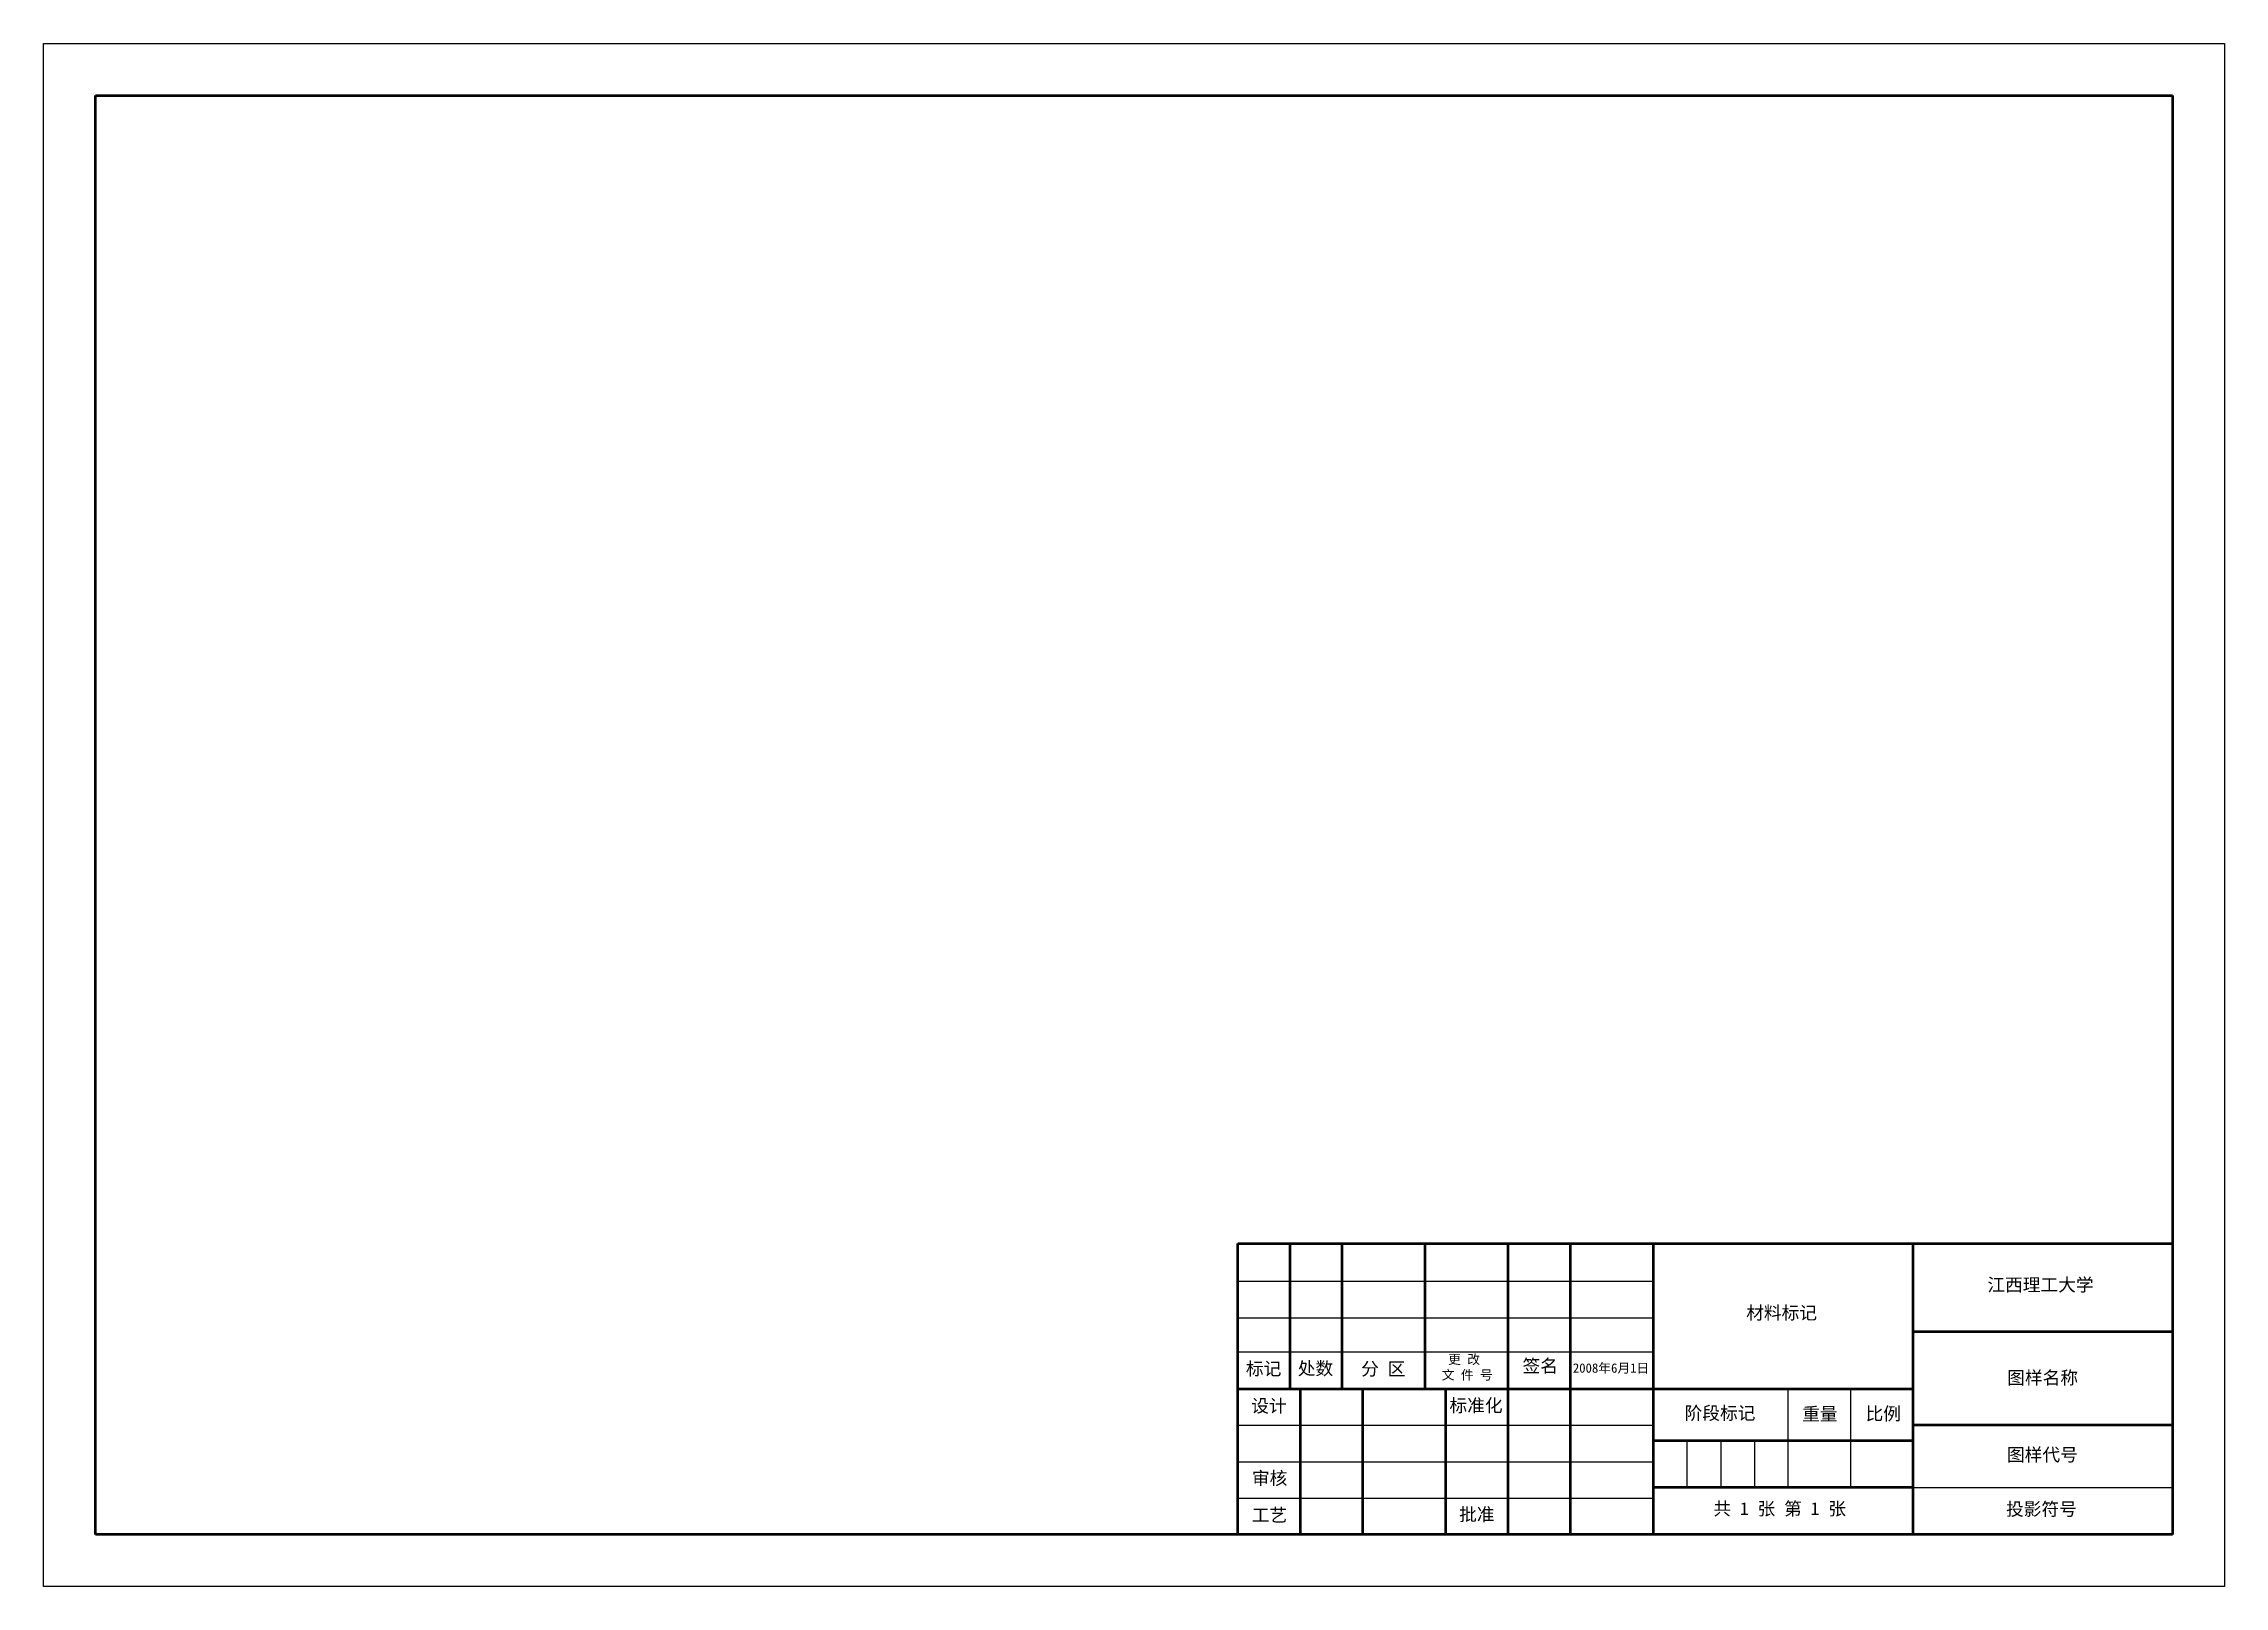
# Model space of a CAD drawing. Header units: millimetres. Extents: x 1939 to 6250, y 2010 to 2851.
# Drawn here: x 2906.6 to 3326.6, y 2009.7 to 2306.7 of the extents above; entities that cross this region are included whole.
import ezdxf

# ---------------------------------------------------------------- set-up
doc = ezdxf.new("R2010")
doc.units = ezdxf.units.MM
doc.layers.add('csx', color=7, linetype='Continuous', lineweight=50)
doc.styles.add('2.5', font='simfang.ttf')

msp = doc.modelspace()

# ---------------------------------------------------------------- texts
at = {"attachment_point": 1, "style": '2.5'}
for s, width, heights, insert, char_height in [('\\pi14.357;江西理工大学', 50, [0], (3266.57, 2069.02), 2.5), ('\\pi17.907;材料标记', 50, [0], (3216.57, 2063.62), 2.5), (' 更 改        文 件 号', 16, [0], (3175.85, 2054.32), 1.8), ('\\pi1.5643;标记', 10, [0], (3136.57, 2052.87), 2.5), ('\\pi1.5857;处数', 10, [0], (3146.53, 2052.92), 2.5), ('\\pi3.75;分 区', 16, [0], (3156.57, 2052.83), 2.5), ('\\pi2.8143;签名', 12, [0], (3188.59, 2053.4), 2.5), ('\\pi2.746;2008年6月1日', 20.6532, [9.38], (3198.35, 2052.64), 1.8), ('\\pi18.186;图样名称', 50, [0], (3266.57, 2051.13), 2.5), ('\\pi2.5857;设计', 12, [0], (3136.57, 2045.71), 2.5), ('\\pi0.76429;标准化', 12, [0], (3176.57, 2045.78), 2.5), ('\\pi6.0429;阶段标记', 26, [0], (3216.57, 2044.31), 2.5), ('\\pi2.6857;重量', 12, [0], (3242.57, 2044.15), 2.5), ('\\pi2.9;比例', 12, [0], (3254.57, 2044.21), 2.5), ('\\pi18.136;图样代号', 50, [0], (3266.57, 2036.31), 2.5), ('\\pi2.7214;审核', 12, [0], (3136.57, 2031.79), 2.5), ('\\pi2.6786;工艺', 12, [0], (3136.57, 2024.68), 2.5), ('\\pi2.5786;批准', 12, [0], (3176.61, 2024.83), 2.5), ('\\pi11.579;共 1 张 第 1 张', 50, [0], (3216.57, 2025.92), 2.5), ('\\pi17.95;投影符号', 50, [0], (3266.57, 2025.84), 2.5)]:
    msp.add_mtext_dynamic_manual_height_columns(s, width=width, gutter_width=12.5, heights=heights, dxfattribs=dict(at, insert=insert, char_height=char_height))

# ---------------------------------------------------------------- linework, layer by layer
for p, q in [((2906.57, 2009.71), (2906.57, 2306.71)), ((2906.57, 2306.71), (3326.57, 2306.71)), ((3326.57, 2306.71), (3326.57, 2009.71)), ((3136.57, 2068.45), (3216.57, 2068.45)), ((3136.57, 2061.42), (3216.57, 2061.42)), ((3136.57, 2054.87), (3216.57, 2054.87)), ((3242.57, 2028.71), (3242.57, 2047.71)), ((3254.57, 2047.71), (3254.57, 2028.71)), ((3136.57, 2040.71), (3216.57, 2040.71)), ((3223.07, 2037.71), (3223.07, 2028.71)), ((3229.57, 2037.71), (3229.57, 2028.71)), ((3236.07, 2037.71), (3236.07, 2028.71)), ((3136.57, 2033.71), (3216.57, 2033.71)), ((3266.57, 2028.71), (3316.57, 2028.71)), ((3136.57, 2026.71), (3216.57, 2026.71)), ((3326.57, 2009.71), (2906.57, 2009.71))]:
    msp.add_line(p, q)
at = {"layer": 'csx'}
for p, q in [((2916.57, 2019.71), (2916.57, 2296.71)), ((2916.57, 2296.71), (3316.57, 2296.71)), ((3316.57, 2296.71), (3316.57, 2019.71)), ((3136.57, 2075.71), (3316.57, 2075.71)), ((3136.57, 2019.71), (3136.57, 2075.71)), ((3146.57, 2075.71), (3146.57, 2047.71)), ((3156.57, 2075.71), (3156.57, 2047.71)), ((3172.57, 2075.71), (3172.57, 2047.71)), ((3188.57, 2075.71), (3188.57, 2047.71)), ((3200.57, 2075.71), (3200.57, 2047.71)), ((3216.57, 2075.71), (3216.57, 2019.71)), ((3266.57, 2075.71), (3266.57, 2019.71)), ((3316.57, 2058.71), (3266.57, 2058.71)), ((3136.57, 2047.71), (3266.57, 2047.71)), ((3148.57, 2047.71), (3148.57, 2019.71)), ((3160.57, 2047.71), (3160.57, 2019.71)), ((3176.57, 2047.71), (3176.57, 2019.71)), ((3188.57, 2047.71), (3188.57, 2019.71)), ((3200.57, 2047.71), (3200.57, 2019.71)), ((3266.57, 2037.71), (3216.57, 2037.71)), ((3316.57, 2040.71), (3266.57, 2040.71)), ((3266.57, 2028.71), (3216.57, 2028.71)), ((3316.57, 2019.71), (2916.57, 2019.71))]:
    msp.add_line(p, q, dxfattribs=at)

msp.set_redraw_order([(e.dxf.handle, doc.entitydb.next_handle()) for e in msp.query("TEXT MTEXT ATTDEF DIMENSION ARC_DIMENSION")])  # texts and dimensions are drawn at this point

doc.saveas('drawing.dxf')
